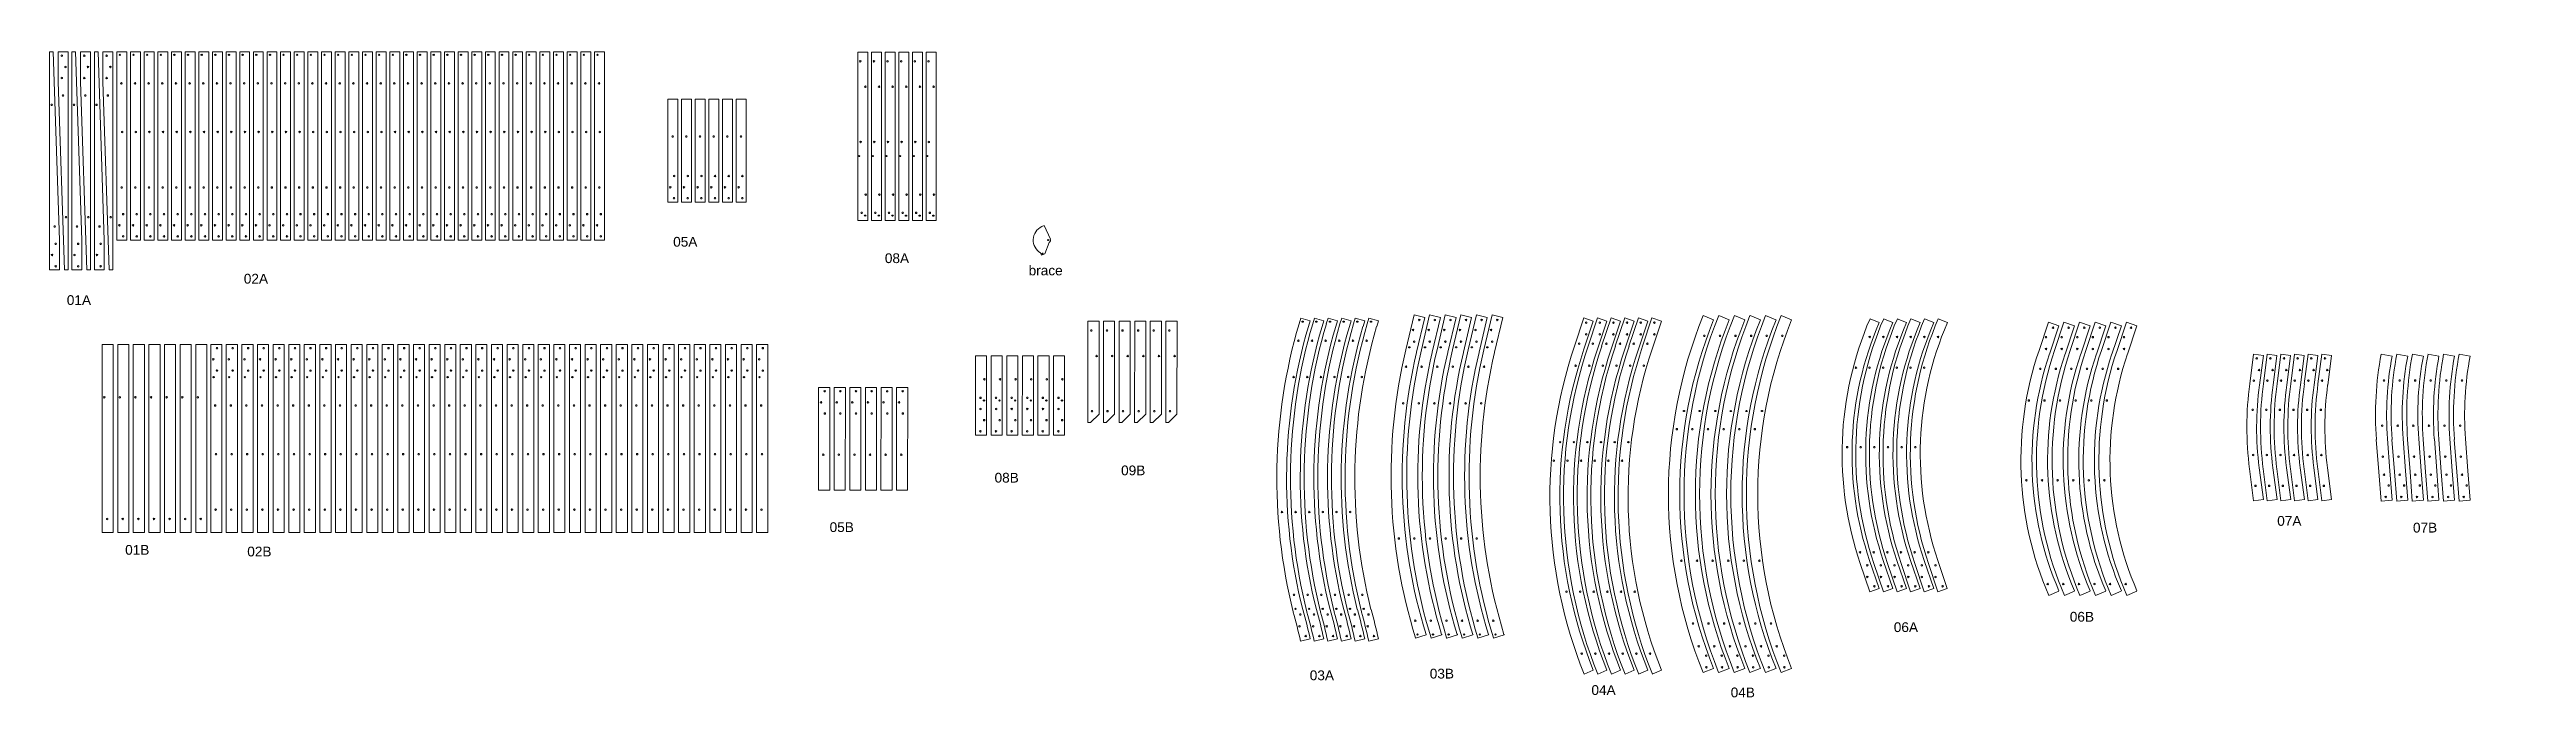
# Model space of a CAD drawing. Header units: millimetres. Extents: x -5533 to 28368, y -10878 to 14029.
# Drawn here: x 15664 to 28368, y 716 to 4038 of the extents above; entities that cross this region are included whole.
import ezdxf

# ---------------------------------------------------------------- set-up
doc = ezdxf.new("R2010")
doc.units = ezdxf.units.MM
doc.layers.add('newTrack', color=7, linetype='Continuous', lineweight=20)
doc.layers.add('registration marking', color=7, linetype='Continuous', lineweight=20)
doc.styles.get("Standard").update_dxf_attribs({"font": 'arial.ttf'})

msp = doc.modelspace()

# ---------------------------------------------------------------- texts
at = {"char_height": 50, "attachment_point": 1}
for s, insert in [('05A', (18862.062, 3077.353)), ('08A', (19947.851, 2993.255)), ('brace', (20685.309, 2930.409)), ('02A', (16659.944, 2888.042)), ('01A', (15752.107, 2778.467)), ('09B', (21159.55, 1904.999)), ('08B', (20510.633, 1867.488)), ('05B', (19664.53, 1613.924)), ('07A', (27089.313, 1646.059)), ('07B', (27785.544, 1611.4)), ('01B', (16051.344, 1497.52)), ('02B', (16677.663, 1488.936)), ('06B', (26025.45, 1154.339)), ('06A', (25122.729, 1100.984)), ('03A', (22127.179, 854.055)), ('03B', (22742.66, 862.647)), ('04A', (23571.91, 778.5)), ('04B', (24286.165, 766.22))]:
    msp.add_mtext_dynamic_manual_height_columns(s, width=168.92398, gutter_width=12.5, heights=[0], dxfattribs=dict(at, insert=insert))

# ---------------------------------------------------------------- blocks, each defined once
blk = doc.blocks.new('bracev1')
at = {"color": 7, "linetype": 'Continuous', "lineweight": 5, "transparency": 33554687}
for p, q in [((-20, 75), (-32, 69)), ((12, 5), (-20, 75)), ((-38, -66), (-33, -78)), ((-33, -78), (-17, -70)), ((-17, -70), (5, -12))]:
    blk.add_line(p, q, dxfattribs=at)
for centre in [(0, 0), (-28, -69)]:
    blk.add_circle(centre, 2.5)
for radius, start, end in [(76.2, 114.4623, 240.1477), (12.7, 294.4623, 24.4623)]:
    blk.add_arc((0, 0), radius, start, end, dxfattribs=at)
blk = doc.blocks.new('01A')
at = {"layer": 'newTrack'}
for p, q in [((0, 19), (965, 51)), ((0, 0), (0, 19)), ((1118, 0), (0, 0)), ((965, 51), (1118, 51)), ((1118, 51), (1118, 0))]:
    blk.add_line(p, q, dxfattribs=at)
for centre in [(984, 32), (1041, 13), (1099, 32)]:
    blk.add_circle(centre, 4, dxfattribs=at)
at = {"layer": 'registration marking', "color": 7, "transparency": 33554687}
for centre in [(271, 11), (895, 26)]:
    blk.add_circle(centre, 4, dxfattribs=at)
blk = doc.blocks.new('*U131')
for p, rotation in [((-40, 559), 270), ((55, -559), 89.99999999999999)]:
    blk.add_blockref('01A', p, dxfattribs=dict(rotation=rotation))
blk = doc.blocks.new('*U132')
at = {"color": 0, "linetype": 'ByBlock', "lineweight": -2, "transparency": 16777216}
for p in [(0, 0), (115, 0), (230, 0)]:
    blk.add_blockref('*U131', p, dxfattribs=at)
blk = doc.blocks.new('01B')
at = {"layer": 'newTrack'}
for p, q in [((0, 0), (0, 57)), ((0, 57), (965, 57)), ((965, 0), (0, 0)), ((965, 57), (965, 0)), ((965, 0), (965, 57))]:
    blk.add_line(p, q, dxfattribs=at)
at = {"layer": 'registration marking', "color": 7, "transparency": 33554687}
for centre in [(271, 11), (895, 26)]:
    blk.add_circle(centre, 4, dxfattribs=at)
blk = doc.blocks.new('*U133')
at = {"rotation": 270.0000000505074}
blk.add_blockref('01B', (-29, 483), dxfattribs=at)
blk = doc.blocks.new('*U134')
at = {"color": 0, "linetype": 'ByBlock', "lineweight": -2, "transparency": 16777216}
for p in [(0, 0), (80, 0), (160, 0), (240, 0), (320, 0), (400, 0), (480, 0)]:
    blk.add_blockref('*U133', p, dxfattribs=at)
blk = doc.blocks.new('02B')
blk.add_circle((1133, 415), 3)
at = {"layer": 'newTrack'}
for p, q in [((965, 457), (1930, 457)), ((965, 400), (965, 457)), ((1930, 400), (965, 400)), ((1930, 457), (1930, 400))]:
    blk.add_line(p, q, dxfattribs=at)
for centre in [(984, 432), (1041, 413), (1099, 432)]:
    blk.add_circle(centre, 4, dxfattribs=at)
at = {"layer": 'registration marking', "color": 7, "transparency": 33554687}
for centre in [(1278, 423), (1528, 427), (1812, 425)]:
    blk.add_circle(centre, 4, dxfattribs=at)
blk = doc.blocks.new('*U135')
at = {"rotation": 270}
blk.add_blockref('02B', (-429, 1448), dxfattribs=at)
blk = doc.blocks.new('*U136')
at = {"color": 0, "linetype": 'ByBlock', "lineweight": -2, "transparency": 16777216}
for p in [(0, 0), (80, 0), (160, 0), (240, 0), (320, 0), (400, 0), (480, 0), (560, 0), (640, 0), (720, 0), (800, 0), (880, 0), (960, 0), (1040, 0), (1120, 0), (1200, 0), (1280, 0), (1360, 0), (1440, 0), (1520, 0), (1600, 0), (1680, 0), (1760, 0), (1840, 0), (1920, 0), (2000, 0), (2080, 0), (2160, 0), (2240, 0), (2320, 0), (2400, 0), (2480, 0), (2560, 0), (2640, 0), (2720, 0), (2800, 0)]:
    blk.add_blockref('*U135', p, dxfattribs=at)
blk = doc.blocks.new('02A')
blk.add_circle((15, 15), 3)
at = {"layer": 'newTrack'}
for p, q in [((0, 0), (0, 51)), ((0, 51), (965, 51)), ((965, 0), (0, 0)), ((965, 51), (965, 0))]:
    blk.add_line(p, q, dxfattribs=at)
for centre in [(832, 32), (889, 13), (946, 32)]:
    blk.add_circle(centre, 4, dxfattribs=at)
at = {"layer": 'registration marking', "color": 7, "transparency": 33554687}
for centre in [(161, 23), (410, 27), (695, 25)]:
    blk.add_circle(centre, 4, dxfattribs=at)
blk = doc.blocks.new('*U137')
at = {"rotation": 270}
blk.add_blockref('02A', (-25, 483), dxfattribs=at)
blk = doc.blocks.new('*U138')
at = {"color": 0, "linetype": 'ByBlock', "lineweight": -2, "transparency": 16777216}
for p in [(0, 0), (70, 0), (140, 0), (210, 0), (280, 0), (350, 0), (420, 0), (490, 0), (560, 0), (630, 0), (700, 0), (770, 0), (840, 0), (910, 0), (980, 0), (1050, 0), (1120, 0), (1190, 0), (1260, 0), (1330, 0), (1400, 0), (1470, 0), (1540, 0), (1610, 0), (1680, 0), (1750, 0), (1820, 0), (1890, 0), (1960, 0), (2030, 0), (2100, 0), (2170, 0), (2240, 0), (2310, 0), (2380, 0), (2450, 0)]:
    blk.add_blockref('*U137', p, dxfattribs=at)
blk = doc.blocks.new('03B')
for centre in [(1591, 393), (167, 15)]:
    blk.add_circle(centre, 3)
at = {"layer": 'newTrack'}
for p, q in [((1612, 388), (1583, 437)), ((0, 57), (0, 0)), ((183, 57), (0, 57)), ((0, 0), (183, 0))]:
    blk.add_line(p, q, dxfattribs=at)
for centre in [(19, 32), (76, 13), (133, 32)]:
    blk.add_circle(centre, 4, dxfattribs=at)
for centre, radius, start, end in [((185, 2818), 2761, 269.974, 300.3636), ((185, 2818), 2818, 269.974, 300.3828), ((2884, -1632), 2445, 122.1753, 122.2395), ((2884, -1632), 2387, 122.2173, 122.2617)]:
    blk.add_arc(centre, radius, start, end, dxfattribs=at)
at = {"layer": 'registration marking', "color": 7, "transparency": 33554687}
for centre in [(1525, 366), (1134, 187), (268, 21), (454, 50)]:
    blk.add_circle(centre, 4, dxfattribs=at)
blk = doc.blocks.new('*U139')
at = {"rotation": 256.7354387050403}
blk.add_blockref('03B', (-28, 835), dxfattribs=at)
blk = doc.blocks.new('*U140')
at = {"color": 0, "linetype": 'ByBlock', "lineweight": -2, "transparency": 16777216}
for p in [(0, 0), (80, 0), (160, 0), (240, 0), (320, 0), (400, 0)]:
    blk.add_blockref('*U139', p, dxfattribs=at)
blk = doc.blocks.new('03A')
for centre in [(1439, 393), (15, 15)]:
    blk.add_circle(centre, 3)
at = {"layer": 'newTrack'}
for p, q in [((1591, 465), (1565, 509)), ((31, 51), (0, 51)), ((0, 51), (0, 0)), ((0, 0), (31, 0))]:
    blk.add_line(p, q, dxfattribs=at)
for centre in [(1460, 425), (1519, 438), (1558, 483)]:
    blk.add_circle(centre, 4, dxfattribs=at)
for centre, radius, start, end in [((2732, -1632), 2438, 118.5979, 122.242), ((32, 2818), 2768, 269.974, 300.3657), ((32, 2818), 2818, 269.974, 300.3828), ((2732, -1632), 2387, 118.5591, 122.2617)]:
    blk.add_arc(centre, radius, start, end, dxfattribs=at)
at = {"layer": 'registration marking', "color": 7, "transparency": 33554687}
for centre in [(1372, 366), (1372, 366), (982, 187), (982, 187), (115, 21), (115, 21), (301, 50), (301, 50)]:
    blk.add_circle(centre, 4, dxfattribs=at)
blk = doc.blocks.new('*U141')
at = {"rotation": 253.6821840787339}
blk.add_blockref('03A', (-21, 835), dxfattribs=at)
blk = doc.blocks.new('*U142')
at = {"color": 0, "linetype": 'ByBlock', "lineweight": -2, "transparency": 16777216}
for p in [(0, 0), (70, 0), (140, 0), (210, 0), (280, 0), (350, 0)]:
    blk.add_blockref('*U141', p, dxfattribs=at)
blk = doc.blocks.new('04A')
blk.add_circle((1141, 305), 3)
at = {"layer": 'newTrack'}
for p, q in [((1788, 259), (1639, 290)), ((1778, 209), (1788, 259)), ((1629, 240), (1778, 209)), ((-26, 44), (0, 0))]:
    blk.add_line(p, q, dxfattribs=at)
for centre in [(1654, 267), (1706, 237), (1766, 244)]:
    blk.add_circle(centre, 4, dxfattribs=at)
for radius, end in [(2438, 118.5973), (2387, 118.5585)]:
    blk.add_arc((1141, -2097), radius, 78.2203, end, dxfattribs=at)
at = {"layer": 'registration marking', "color": 7, "transparency": 33554687}
for centre in [(1043, 326), (1540, 272), (383, 183), (77, 68)]:
    blk.add_circle(centre, 4, dxfattribs=at)
blk = doc.blocks.new('*U143')
at = {"rotation": 83.29266201058093}
blk.add_blockref('04A', (67, -895), dxfattribs=at)
blk = doc.blocks.new('*U144')
at = {"color": 0, "linetype": 'ByBlock', "lineweight": -2, "transparency": 16777216}
for p in [(0, 0), (70, 0), (140, 0), (210, 0), (280, 0), (350, 0)]:
    blk.add_blockref('*U143', p, dxfattribs=at)
blk = doc.blocks.new('04B')
blk.add_circle((1273, 383), 3)
at = {"layer": 'newTrack'}
for p, q in [((1772, 373), (1760, 317)), ((0, 0), (-29, 49))]:
    blk.add_line(p, q, dxfattribs=at)
for centre in [(0, 37), (59, 49), (99, 95)]:
    blk.add_circle(centre, 4, dxfattribs=at)
for radius, end in [(2445, 122.1753), (2387, 122.2173)]:
    blk.add_arc((1273, -2020), radius, 78.22, end, dxfattribs=at)
at = {"layer": 'registration marking', "color": 7, "transparency": 33554687}
for centre in [(1175, 403), (515, 260), (1671, 349), (209, 145)]:
    blk.add_circle(centre, 4, dxfattribs=at)
blk = doc.blocks.new('*U145')
at = {"rotation": 79.78132304152058}
blk.add_blockref('04B', (54, -895), dxfattribs=at)
blk = doc.blocks.new('*U146')
at = {"color": 0, "linetype": 'ByBlock', "lineweight": -2, "transparency": 16777216}
for p in [(0, 0), (80, 0), (160, 0), (240, 0), (320, 0), (400, 0)]:
    blk.add_blockref('*U145', p, dxfattribs=at)
blk = doc.blocks.new('06A')
at = {"layer": 'newTrack'}
for p, q in [((1217, 239), (1349, 315)), ((1374, 271), (1242, 195)), ((1349, 315), (1374, 271)), ((0, 0), (10, 50)), ((10, 50), (11, 50))]:
    blk.add_line(p, q, dxfattribs=at)
for centre in [(1342, 289), (1243, 232), (1302, 244)]:
    blk.add_circle(centre, 4, dxfattribs=at)
for radius, start in [(1748, 257.8453), (1697, 257.8397)]:
    blk.add_arc((368, 1709), radius, start, 300, dxfattribs=at)
at = {"layer": 'registration marking', "color": 7, "transparency": 33554687}
for centre in [(1185, 183), (92, 17), (669, 13), (261, -22)]:
    blk.add_circle(centre, 4, dxfattribs=at)
blk = doc.blocks.new('*U147')
at = {"rotation": 258.780268247602}
blk.add_blockref('06A', (-2, 701), dxfattribs=at)
blk = doc.blocks.new('*U148')
at = {"color": 0, "linetype": 'ByBlock', "lineweight": -2, "transparency": 16777216}
for p in [(0, 0), (70, 0), (140, 0), (210, 0), (280, 0), (350, 0)]:
    blk.add_blockref('*U147', p, dxfattribs=at)
blk = doc.blocks.new('06B')
at = {"layer": 'newTrack'}
for p, q in [((1363, 213), (1391, 164)), ((0, 0), (12, 56)), ((149, -31), (0, 0)), ((12, 56), (161, 25))]:
    blk.add_line(p, q, dxfattribs=at)
for centre in [(25, 27), (77, -3), (137, 4)]:
    blk.add_circle(centre, 4, dxfattribs=at)
for radius, start in [(1748, 257.8453), (1691, 257.839)]:
    blk.add_arc((517, 1678), radius, start, 300, dxfattribs=at)
at = {"layer": 'registration marking', "color": 7, "transparency": 33554687}
for centre in [(1334, 152), (242, -14), (410, -53), (818, -18)]:
    blk.add_circle(centre, 4, dxfattribs=at)
blk = doc.blocks.new('*U149')
at = {"rotation": 263.3529038191884}
blk.add_blockref('06B', (9, 699), dxfattribs=at)
blk = doc.blocks.new('*U150')
at = {"color": 0, "linetype": 'ByBlock', "lineweight": -2, "transparency": 16777216}
for p in [(0, 0), (80, 0), (160, 0), (240, 0), (320, 0), (400, 0)]:
    blk.add_blockref('*U149', p, dxfattribs=at)
blk = doc.blocks.new('07A')
at = {"layer": 'newTrack'}
for p, q in [((521, 293), (668, 333)), ((681, 284), (534, 244)), ((668, 333), (681, 284)), ((-25, 44), (117, 126)), ((0, 0), (-25, 44)), ((142, 82), (0, 0))]:
    blk.add_line(p, q, dxfattribs=at)
for centre in [(544, 280), (604, 276), (655, 310)]:
    blk.add_circle(centre, 4, dxfattribs=at)
for radius in [1676, 1626]:
    blk.add_arc((955, -1326), radius, 105, 120, dxfattribs=at)
at = {"layer": 'registration marking', "color": 7, "transparency": 33554687}
for centre in [(190, 136), (403, 228), (49, 64)]:
    blk.add_circle(centre, 4, dxfattribs=at)
blk = doc.blocks.new('*U117')
at = {"rotation": 67.38368252924118}
blk.add_blockref('07A', (28, -367), dxfattribs=at)
blk = doc.blocks.new('*U118')
at = {"color": 0, "linetype": 'ByBlock', "lineweight": -2, "transparency": 16777216}
for p in [(0, 0), (70, 0), (140, 0), (210, 0), (280, 0), (350, 0)]:
    blk.add_blockref('*U117', p, dxfattribs=at)
blk = doc.blocks.new('07B')
at = {"layer": 'newTrack'}
for p, q in [((651, 376), (666, 321)), ((102, 125), (245, 208)), ((274, 158), (131, 76)), ((-29, 49), (102, 125)), ((0, 0), (-29, 49)), ((131, 76), (0, 0))]:
    blk.add_line(p, q, dxfattribs=at)
for centre in [(1, 37), (60, 49), (100, 94)]:
    blk.add_circle(centre, 4, dxfattribs=at)
for radius in [1683, 1626]:
    blk.add_arc((1087, -1250), radius, 105, 120, dxfattribs=at)
at = {"layer": 'registration marking', "color": 7, "transparency": 33554687}
for centre in [(535, 304), (181, 140), (322, 212)]:
    blk.add_circle(centre, 4, dxfattribs=at)
blk = doc.blocks.new('*U119')
at = {"rotation": 64.29803953119514}
blk.add_blockref('07B', (31, -369), dxfattribs=at)
blk = doc.blocks.new('*U120')
at = {"color": 0, "linetype": 'ByBlock', "lineweight": -2, "transparency": 16777216}
for p in [(0, 0), (80, 0), (160, 0), (240, 0), (320, 0), (400, 0)]:
    blk.add_blockref('*U119', p, dxfattribs=at)
blk = doc.blocks.new('08A')
at = {"color": 7, "linetype": 'Continuous', "lineweight": 5, "transparency": 33554687}
blk.add_circle((307, 128), 2.5, dxfattribs=at)
blk.add_circle((20, 20), 3)
at = {"layer": 'newTrack', "color": 7, "linetype": 'Continuous', "lineweight": 5, "transparency": 33554687}
for p, q in [((-13, 49), (821, 273)), ((821, 273), (834, 224)), ((834, 224), (0, 0)), ((0, 0), (-13, 49))]:
    blk.add_line(p, q, dxfattribs=at)
at = {"layer": 'registration marking', "color": 7, "linetype": 'Continuous', "lineweight": 5, "transparency": 33554687}
for centre in [(379, 140), (659, 190), (778, 249), (29, 41), (29, 41), (125, 45)]:
    blk.add_circle(centre, 4, dxfattribs=at)
blk = doc.blocks.new('*U121')
at = {"rotation": 75.0000000000034}
blk.add_blockref('08A', (25.4, -431.8), dxfattribs=at)
blk = doc.blocks.new('*U122')
at = {"color": 0, "linetype": 'ByBlock', "lineweight": -2, "transparency": 16777216}
for p in [(0, 0), (70, 0), (140, 0), (210, 0), (280, 0), (350, 0)]:
    blk.add_blockref('*U121', p, dxfattribs=at)
blk = doc.blocks.new('05A')
at = {"layer": 'newTrack'}
for p, q in [((10, 50), (0, 0)), ((526, -58), (10, 50)), ((0, 0), (516, -108)), ((516, -108), (526, -58))]:
    blk.add_line(p, q, dxfattribs=at)
for centre in [(392, -49), (444, -80), (503, -73)]:
    blk.add_circle(centre, 4, dxfattribs=at)
at = {"layer": 'registration marking', "color": 7, "transparency": 33554687}
blk.add_circle((192, -15), 4, dxfattribs=at)
blk = doc.blocks.new('*U123')
at = {"rotation": 281.7797198083186}
blk.add_blockref('05A', (-25, 263), dxfattribs=at)
blk = doc.blocks.new('*U124')
at = {"color": 0, "linetype": 'ByBlock', "lineweight": -2, "transparency": 16777216}
for p in [(0, 0), (70, 0), (140, 0), (210, 0), (280, 0), (350, 0)]:
    blk.add_blockref('*U123', p, dxfattribs=at)
blk = doc.blocks.new('05B')
at = {"layer": 'newTrack'}
for p, q in [((12, 56), (0, 0)), ((527, -52), (12, 56)), ((0, 0), (516, -108)), ((516, -108), (527, -52))]:
    blk.add_line(p, q, dxfattribs=at)
for centre in [(25, 27), (77, -3), (137, 4)]:
    blk.add_circle(centre, 4, dxfattribs=at)
at = {"layer": 'registration marking', "color": 7, "transparency": 33554687}
blk.add_circle((342, -47), 4, dxfattribs=at)
blk = doc.blocks.new('*U125')
at = {"rotation": 281.7797198083214}
blk.add_blockref('05B', (-29, 263), dxfattribs=at)
blk = doc.blocks.new('*U126')
at = {"color": 0, "linetype": 'ByBlock', "lineweight": -2, "transparency": 16777216}
for p in [(0, 0), (80, 0), (160, 0), (240, 0), (320, 0), (400, 0)]:
    blk.add_blockref('*U125', p, dxfattribs=at)
blk = doc.blocks.new('08B')
blk.add_circle((167, 59), 3)
at = {"color": 7, "linetype": 'Continuous', "lineweight": 5, "transparency": 33554687}
blk.add_circle((176, 80), 4, dxfattribs=at)
at = {"layer": 'newTrack', "color": 7, "linetype": 'Continuous', "lineweight": 5, "transparency": 33554687}
for p, q in [((-15, 55), (377, 160)), ((377, 160), (392, 105)), ((0, 0), (-15, 55)), ((392, 105), (0, 0))]:
    blk.add_line(p, q, dxfattribs=at)
at = {"layer": 'newTrack'}
for centre in [(10, 36), (70, 32), (121, 65)]:
    blk.add_circle(centre, 4, dxfattribs=at)
at = {"layer": 'registration marking', "color": 7, "linetype": 'Continuous', "lineweight": 5, "transparency": 33554687}
for centre in [(176, 80), (273, 85)]:
    blk.add_circle(centre, 4, dxfattribs=at)
blk = doc.blocks.new('*U127')
at = {"rotation": 75.00000000000378}
blk.add_blockref('08B', (29, -203), dxfattribs=at)
blk = doc.blocks.new('*U128')
at = {"color": 0, "linetype": 'ByBlock', "lineweight": -2, "transparency": 16777216}
for p in [(0, 0), (80, 0), (160, 0), (240, 0), (320, 0), (400, 0)]:
    blk.add_blockref('*U127', p, dxfattribs=at)
blk = doc.blocks.new('09B')
at = {"layer": 'newTrack', "color": 7, "linetype": 'Continuous', "lineweight": 5, "transparency": 33554687}
for p, q in [((-517, -79), (-15, 55)), ((0, 0), (-460, -123)), ((-15, 55), (0, 0)), ((0, 0), (-15, 55)), ((-513, -92), (-517, -79)), ((-460, -123), (-513, -92))]:
    blk.add_line(p, q, dxfattribs=at)
at = {"layer": 'registration marking', "color": 7, "linetype": 'Continuous', "lineweight": 5, "transparency": 33554687}
for centre in [(-56, 26), (-455, -84), (-176, -34)]:
    blk.add_circle(centre, 4, dxfattribs=at)
blk = doc.blocks.new('*U129')
at = {"rotation": 75.0000000000033}
blk.add_blockref('09B', (34, 258), dxfattribs=at)
blk = doc.blocks.new('*U130')
at = {"color": 0, "linetype": 'ByBlock', "lineweight": -2, "transparency": 16777216}
for p in [(0, 0), (80, 0), (160, 0), (240, 0), (320, 0), (400, 0)]:
    blk.add_blockref('*U129', p, dxfattribs=at)

# ---------------------------------------------------------------- block references
for name, p in [('*U132', (15703.521, 3466.848)), ('*U138', (16033.921, 3543.048)), ('*U122', (19835.422, 3593.848)), ('*U124', (18860.203, 3520.184)), ('bracev1', (20784.799, 3061.126)), ('*U140', (22690.043, 1842.226)), ('*U144', (23513.908, 1750.747)), ('*U146', (24144.1, 1758.627)), ('*U130', (21012.491, 2387.01)), ('*U142', (22101.891, 1826.418)), ('*U148', (25002.757, 1957.068)), ('*U150', (25906.679, 1940.625)), ('*U134', (15962.096, 2043.048)), ('*U136', (16519.246, 2043.048)), ('*U128', (20441, 2264.497)), ('*U118', (26990.426, 2097.83)), ('*U120', (27647.812, 2095.982)), ('*U126', (19637.134, 2042.019))]:
    msp.add_blockref(name, p)

msp.set_redraw_order([(e.dxf.handle, doc.entitydb.next_handle()) for e in msp.query("TEXT MTEXT ATTDEF DIMENSION ARC_DIMENSION")])  # texts and dimensions are drawn at this point

doc.saveas('drawing.dxf')
